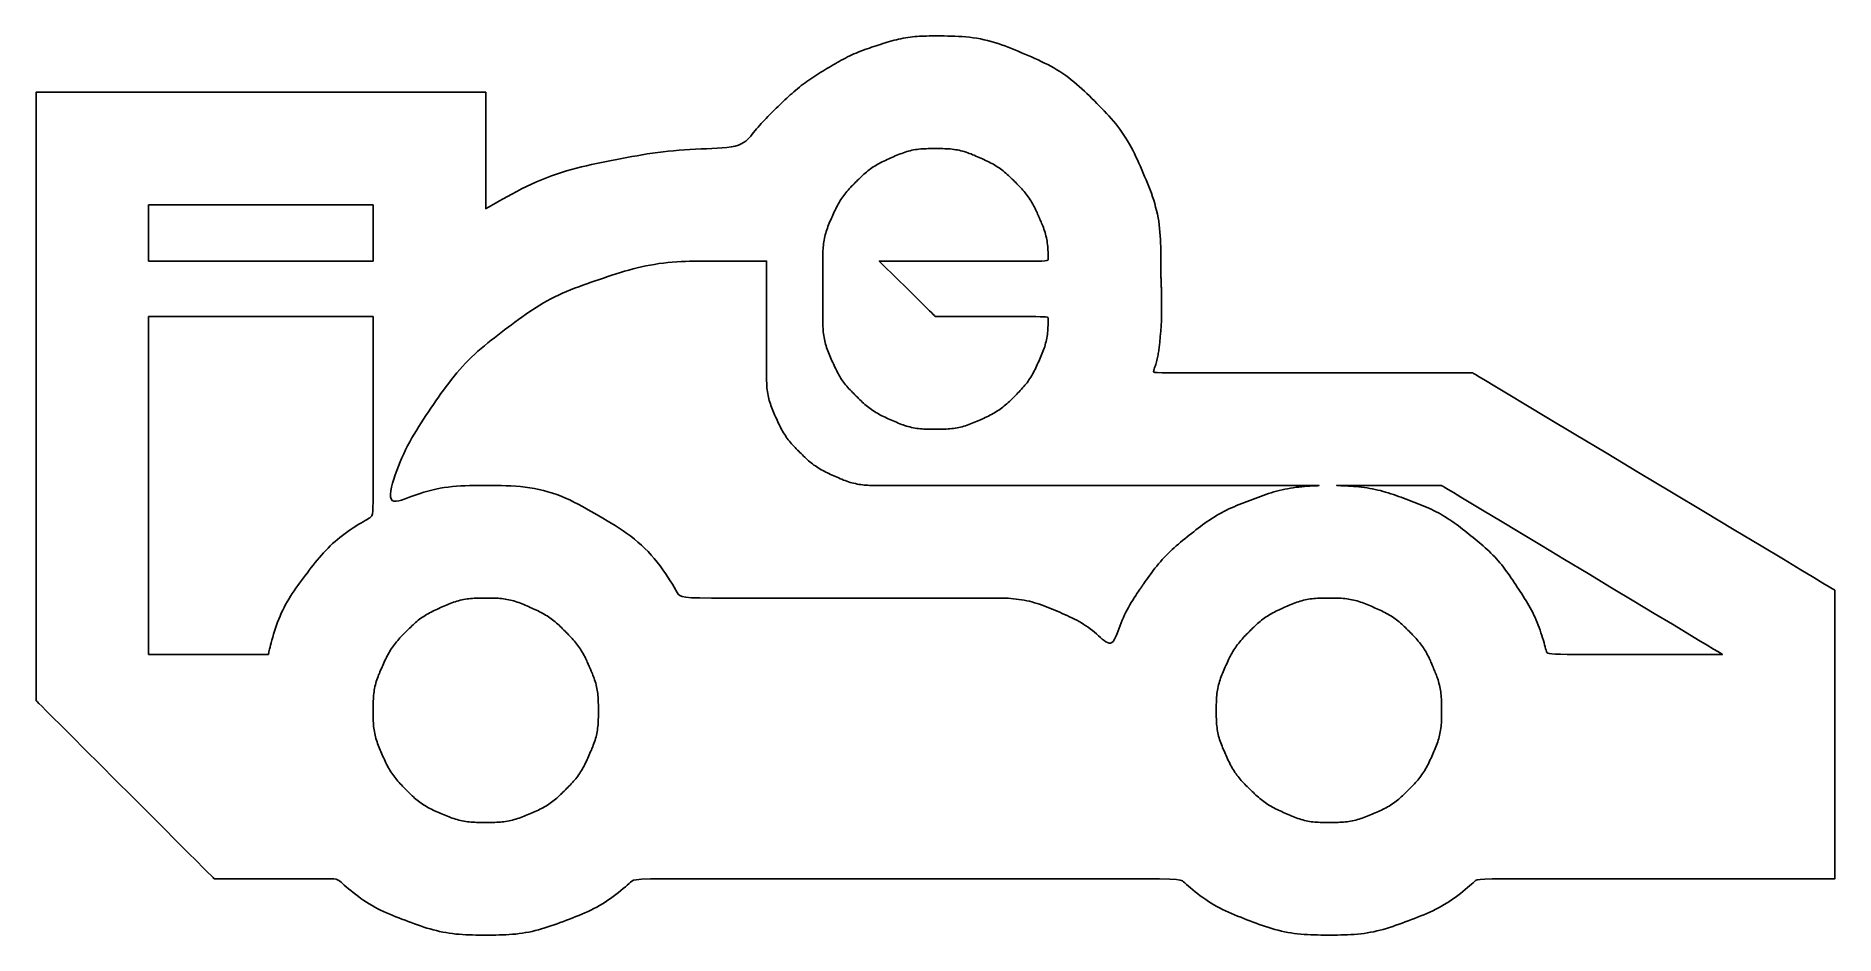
# Model space of a CAD drawing. Extents: x 17 to 166, y 2 to 23.
# Drawn here: x 17.12 to 45.64, y 1.6 to 15.86 of the extents above.
import ezdxf

# ---------------------------------------------------------------- set-up
doc = ezdxf.new("R2010")
doc.units = 0
doc.layers.add('LAYER_1', color=7, linetype='CONTINUOUS')

msp = doc.modelspace()

# ---------------------------------------------------------------- linework, layer by layer
at = {"layer": 'LAYER_1'}
for points in [[(24.895, 13.472), (24.973, 13.509), (25.052, 13.545), (25.131, 13.578), (25.21, 13.61), (25.289, 13.64), (25.369, 13.668), (25.448, 13.694), (25.527, 13.719), (25.607, 13.742), (25.687, 13.763), (25.766, 13.783), (25.846, 13.802), (25.926, 13.82), (26.006, 13.837), (26.085, 13.853), (26.165, 13.869), (26.245, 13.885), (26.325, 13.901), (26.405, 13.917), (26.485, 13.933), (26.566, 13.948), (26.647, 13.962), (26.728, 13.976), (26.81, 13.989), (26.892, 14.002), (26.975, 14.013), (27.059, 14.023), (27.143, 14.033), (27.228, 14.041), (27.314, 14.048), (27.4, 14.055), (27.487, 14.06), (27.574, 14.065), (27.662, 14.068), (27.75, 14.072), (27.835, 14.075), (27.918, 14.079), (27.997, 14.084), (28.072, 14.091), (28.14, 14.101), (28.201, 14.113), (28.254, 14.129), (28.299, 14.148), (28.338, 14.17), (28.372, 14.193), (28.401, 14.219), (28.427, 14.246), (28.451, 14.274), (28.474, 14.303), (28.496, 14.331), (28.52, 14.36), (28.543, 14.388), (28.567, 14.416), (28.592, 14.444), (28.616, 14.471), (28.642, 14.499), (28.667, 14.526), (28.693, 14.554), (28.719, 14.581), (28.746, 14.608), (28.773, 14.635), (28.8, 14.661), (28.827, 14.688), (28.855, 14.715), (28.883, 14.741), (28.91, 14.768), (28.938, 14.795), (28.965, 14.821), (28.993, 14.848), (29.021, 14.874), (29.049, 14.9), (29.077, 14.926), (29.106, 14.951), (29.134, 14.976), (29.163, 15.001), (29.192, 15.025), (29.222, 15.049), (29.251, 15.073), (29.281, 15.095), (29.312, 15.118), (29.342, 15.14), (29.373, 15.162), (29.404, 15.183), (29.435, 15.204), (29.467, 15.225), (29.499, 15.245), (29.531, 15.265), (29.563, 15.285), (29.595, 15.304), (29.627, 15.324), (29.659, 15.344), (29.691, 15.363), (29.723, 15.383), (29.756, 15.402), (29.788, 15.421), (29.82, 15.44), (29.853, 15.458), (29.886, 15.476), (29.919, 15.494), (29.952, 15.511), (29.985, 15.528), (30.019, 15.544), (30.053, 15.56), (30.087, 15.575), (30.121, 15.59), (30.156, 15.604), (30.19, 15.618), (30.225, 15.631), (30.26, 15.644), (30.296, 15.657), (30.331, 15.669), (30.366, 15.681), (30.402, 15.693), (30.437, 15.705), (30.473, 15.716), (30.509, 15.728), (30.544, 15.739), (30.58, 15.751), (30.616, 15.762), (30.652, 15.772), (30.687, 15.783), (30.723, 15.793), (30.759, 15.802), (30.795, 15.811), (30.831, 15.818), (30.868, 15.826), (30.904, 15.832), (30.94, 15.838), (30.977, 15.843), (31.013, 15.847), (31.05, 15.851), (31.087, 15.854), (31.124, 15.856), (31.161, 15.858), (31.2, 15.859), (31.239, 15.86), (31.281, 15.861), (31.323, 15.861), (31.369, 15.861), (31.416, 15.861), (31.466, 15.861), (31.519, 15.861), (31.574, 15.86), (31.63, 15.859), (31.687, 15.857), (31.746, 15.855), (31.804, 15.851), (31.863, 15.846), (31.921, 15.84), (31.979, 15.833), (32.036, 15.824), (32.093, 15.814), (32.149, 15.802), (32.205, 15.789), (32.261, 15.774), (32.316, 15.759), (32.371, 15.742), (32.425, 15.723), (32.478, 15.704), (32.532, 15.683), (32.585, 15.662), (32.638, 15.64), (32.691, 15.618), (32.744, 15.596), (32.796, 15.573), (32.849, 15.55), (32.902, 15.528), (32.954, 15.505), (33.006, 15.481), (33.057, 15.457), (33.108, 15.432), (33.159, 15.407), (33.208, 15.38), (33.257, 15.353), (33.305, 15.325), (33.352, 15.295), (33.399, 15.265), (33.444, 15.233), (33.489, 15.201), (33.533, 15.167), (33.576, 15.133), (33.618, 15.097), (33.66, 15.061), (33.7, 15.024), (33.741, 14.986), (33.781, 14.948), (33.82, 14.909), (33.86, 14.87), (33.899, 14.831), (33.938, 14.792), (33.977, 14.753), (34.016, 14.713), (34.055, 14.673), (34.093, 14.633), (34.13, 14.593), (34.167, 14.552), (34.203, 14.51), (34.238, 14.467), (34.272, 14.424), (34.305, 14.38), (34.337, 14.335), (34.368, 14.289), (34.398, 14.242), (34.427, 14.195), (34.455, 14.146), (34.482, 14.097), (34.508, 14.047), (34.533, 13.997), (34.558, 13.945), (34.582, 13.894), (34.605, 13.841), (34.628, 13.789), (34.651, 13.736), (34.673, 13.683), (34.696, 13.631), (34.718, 13.578), (34.74, 13.525), (34.762, 13.472), (34.783, 13.419), (34.803, 13.365), (34.822, 13.311), (34.84, 13.257), (34.856, 13.202), (34.871, 13.147), (34.885, 13.091), (34.898, 13.035), (34.909, 12.978), (34.919, 12.921), (34.927, 12.864), (34.934, 12.806), (34.939, 12.747), (34.944, 12.689), (34.947, 12.631), (34.949, 12.575), (34.951, 12.521), (34.951, 12.47), (34.952, 12.422), (34.952, 12.379), (34.952, 12.341), (34.952, 12.308), (34.952, 12.28), (34.952, 12.256), (34.952, 12.235), (34.952, 12.217), (34.952, 12.201), (34.952, 12.186), (34.952, 12.172), (34.952, 12.158), (34.953, 12.144), (34.953, 12.129), (34.953, 12.115), (34.953, 12.101), (34.954, 12.086), (34.954, 12.072), (34.954, 12.057), (34.955, 12.043), (34.955, 12.028), (34.956, 12.014), (34.956, 11.999), (34.957, 11.985), (34.957, 11.97), (34.958, 11.956), (34.958, 11.941), (34.959, 11.926), (34.959, 11.912), (34.96, 11.897), (34.96, 11.883), (34.961, 11.868), (34.961, 11.853), (34.962, 11.839), (34.962, 11.824), (34.962, 11.809), (34.963, 11.795), (34.963, 11.78), (34.963, 11.765), (34.964, 11.75), (34.964, 11.736), (34.964, 11.721), (34.964, 11.706), (34.964, 11.691), (34.964, 11.676), (34.965, 11.661), (34.965, 11.645), (34.965, 11.63), (34.965, 11.614), (34.965, 11.597), (34.965, 11.58), (34.965, 11.563), (34.965, 11.544), (34.965, 11.525), (34.965, 11.506), (34.965, 11.485), (34.964, 11.465), (34.964, 11.444), (34.964, 11.423), (34.963, 11.402), (34.963, 11.381), (34.962, 11.36), (34.962, 11.338), (34.961, 11.317), (34.96, 11.296), (34.958, 11.274), (34.957, 11.253), (34.956, 11.231), (34.954, 11.21), (34.953, 11.189), (34.951, 11.167), (34.949, 11.145), (34.947, 11.124), (34.945, 11.102), (34.943, 11.081), (34.941, 11.059), (34.939, 11.037), (34.937, 11.016), (34.935, 10.994), (34.933, 10.973), (34.931, 10.951), (34.928, 10.93), (34.926, 10.908), (34.923, 10.887), (34.92, 10.865), (34.916, 10.844), (34.913, 10.822), (34.909, 10.801), (34.904, 10.779), (34.9, 10.758), (34.895, 10.737), (34.89, 10.715), (34.884, 10.694), (34.878, 10.673), (34.872, 10.652), (34.866, 10.632), (34.86, 10.612), (34.854, 10.594), (34.849, 10.577), (34.844, 10.563), (34.84, 10.55), (34.837, 10.539), (34.839, 10.531), (34.857, 10.525), (34.899, 10.521), (34.974, 10.519), (35.091, 10.517), (35.259, 10.516), (35.486, 10.516), (35.783, 10.516), (36.147, 10.516), (36.561, 10.516), (37.008, 10.516), (37.469, 10.516), (37.925, 10.516), (38.36, 10.516), (38.754, 10.516), (39.089, 10.516), (39.354, 10.516), (39.553, 10.516), (39.697, 10.516), (39.795, 10.516), (39.855, 10.516), (39.887, 10.516), (39.899, 10.516), (39.901, 10.516), (39.902, 10.515), (39.912, 10.509), (39.942, 10.491), (40.001, 10.456), (40.101, 10.396), (40.25, 10.306), (40.46, 10.18), (40.741, 10.012), (41.102, 9.795), (41.534, 9.536), (42.016, 9.246), (42.529, 8.938), (43.052, 8.624), (43.563, 8.317), (44.043, 8.029), (44.47, 7.772), (44.825, 7.559), (45.101, 7.394), (45.307, 7.27), (45.452, 7.183), (45.548, 7.125), (45.605, 7.091), (45.633, 7.074), (45.642, 7.069), (45.643, 7.068), (45.643, 7.066), (45.643, 7.054), (45.643, 7.024), (45.643, 6.968), (45.643, 6.877), (45.643, 6.744), (45.643, 6.56), (45.643, 6.316), (45.643, 6.01), (45.643, 5.651), (45.643, 5.257), (45.643, 4.845), (45.643, 4.429), (45.643, 4.028), (45.643, 3.656), (45.643, 3.332), (45.643, 3.069), (45.643, 2.867), (45.643, 2.719), (45.643, 2.616), (45.643, 2.55), (45.643, 2.513), (45.643, 2.496), (45.643, 2.492), (45.643, 2.492), (45.638, 2.492), (45.617, 2.492), (45.571, 2.492), (45.489, 2.492), (45.361, 2.492), (45.178, 2.492), (44.928, 2.492), (44.603, 2.492), (44.201, 2.492), (43.741, 2.492), (43.243, 2.492), (42.729, 2.492), (42.218, 2.492), (41.73, 2.492), (41.286, 2.492), (40.906, 2.492), (40.605, 2.492), (40.376, 2.491), (40.209, 2.489), (40.093, 2.486), (40.017, 2.481), (39.971, 2.473), (39.944, 2.462), (39.925, 2.447), (39.904, 2.428), (39.878, 2.405), (39.849, 2.38), (39.816, 2.351), (39.781, 2.321), (39.743, 2.29), (39.704, 2.258), (39.663, 2.227), (39.621, 2.196), (39.579, 2.166), (39.536, 2.137), (39.492, 2.109), (39.448, 2.082), (39.403, 2.056), (39.358, 2.031), (39.312, 2.007), (39.265, 1.985), (39.218, 1.963), (39.17, 1.942), (39.122, 1.921), (39.074, 1.901), (39.025, 1.882), (38.976, 1.863), (38.927, 1.844), (38.877, 1.826), (38.828, 1.807), (38.779, 1.789), (38.73, 1.771), (38.68, 1.753), (38.631, 1.736), (38.581, 1.719), (38.531, 1.704), (38.481, 1.689), (38.431, 1.676), (38.38, 1.663), (38.329, 1.652), (38.278, 1.642), (38.227, 1.633), (38.176, 1.625), (38.124, 1.619), (38.072, 1.613), (38.019, 1.609), (37.967, 1.605), (37.914, 1.603), (37.861, 1.601), (37.808, 1.6), (37.755, 1.599), (37.702, 1.599), (37.649, 1.599), (37.595, 1.599), (37.542, 1.599), (37.489, 1.599), (37.436, 1.6), (37.383, 1.601), (37.33, 1.602), (37.277, 1.605), (37.225, 1.608), (37.172, 1.612), (37.12, 1.618), (37.068, 1.624), (37.017, 1.632), (36.966, 1.641), (36.914, 1.651), (36.864, 1.662), (36.813, 1.674), (36.763, 1.688), (36.712, 1.702), (36.663, 1.717), (36.613, 1.734), (36.563, 1.751), (36.514, 1.768), (36.465, 1.786), (36.415, 1.805), (36.366, 1.823), (36.317, 1.842), (36.268, 1.861), (36.219, 1.88), (36.17, 1.899), (36.121, 1.918), (36.073, 1.939), (36.025, 1.96), (35.978, 1.981), (35.931, 2.004), (35.885, 2.028), (35.84, 2.053), (35.795, 2.078), (35.75, 2.105), (35.707, 2.133), (35.664, 2.162), (35.621, 2.192), (35.579, 2.222), (35.538, 2.254), (35.499, 2.286), (35.461, 2.317), (35.425, 2.347), (35.392, 2.376), (35.362, 2.402), (35.336, 2.425), (35.314, 2.444), (35.294, 2.46), (35.262, 2.471), (35.202, 2.48), (35.097, 2.485), (34.931, 2.489), (34.69, 2.491), (34.355, 2.492), (33.911, 2.492), (33.348, 2.492), (32.681, 2.492), (31.944, 2.492), (31.166, 2.492), (30.379, 2.492), (29.614, 2.492), (28.902, 2.492), (28.274, 2.492), (27.759, 2.492), (27.362, 2.491), (27.068, 2.49), (26.859, 2.488), (26.72, 2.483), (26.636, 2.477), (26.589, 2.467), (26.563, 2.454), (26.544, 2.437), (26.52, 2.416), (26.493, 2.391), (26.462, 2.364), (26.427, 2.335), (26.391, 2.304), (26.352, 2.273), (26.312, 2.241), (26.27, 2.21), (26.228, 2.179), (26.185, 2.15), (26.142, 2.122), (26.098, 2.094), (26.054, 2.068), (26.009, 2.042), (25.963, 2.018), (25.916, 1.995), (25.87, 1.972), (25.822, 1.951), (25.774, 1.93), (25.726, 1.91), (25.677, 1.891), (25.628, 1.872), (25.579, 1.853), (25.53, 1.834), (25.48, 1.816), (25.431, 1.797), (25.382, 1.779), (25.333, 1.761), (25.283, 1.744), (25.233, 1.727), (25.184, 1.711), (25.134, 1.696), (25.083, 1.682), (25.033, 1.669), (24.982, 1.657), (24.931, 1.646), (24.88, 1.637), (24.829, 1.629), (24.777, 1.621), (24.725, 1.615), (24.673, 1.61), (24.621, 1.607), (24.568, 1.604), (24.515, 1.602), (24.462, 1.6), (24.409, 1.599), (24.356, 1.599), (24.303, 1.599), (24.249, 1.599), (24.196, 1.599), (24.143, 1.599), (24.09, 1.599), (24.037, 1.6), (23.984, 1.602), (23.931, 1.604), (23.878, 1.607), (23.826, 1.61), (23.774, 1.615), (23.722, 1.621), (23.67, 1.629), (23.619, 1.637), (23.567, 1.646), (23.516, 1.657), (23.466, 1.669), (23.415, 1.681), (23.365, 1.695), (23.315, 1.71), (23.265, 1.726), (23.215, 1.743), (23.166, 1.76), (23.117, 1.778), (23.067, 1.797), (23.018, 1.815), (22.969, 1.834), (22.92, 1.852), (22.871, 1.871), (22.822, 1.89), (22.773, 1.91), (22.725, 1.93), (22.677, 1.95), (22.629, 1.972), (22.582, 1.994), (22.536, 2.017), (22.49, 2.041), (22.445, 2.067), (22.4, 2.093), (22.356, 2.12), (22.313, 2.149), (22.27, 2.178), (22.228, 2.208), (22.187, 2.24), (22.146, 2.271), (22.108, 2.303), (22.071, 2.334), (22.036, 2.363), (22.005, 2.39), (21.977, 2.415), (21.954, 2.436), (21.934, 2.453), (21.918, 2.466), (21.899, 2.476), (21.874, 2.483), (21.84, 2.488), (21.791, 2.49), (21.725, 2.491), (21.636, 2.492), (21.522, 2.492), (21.381, 2.492), (21.222, 2.492), (21.05, 2.492), (20.873, 2.492), (20.698, 2.492), (20.531, 2.492), (20.381, 2.492), (20.253, 2.492), (20.152, 2.492), (20.076, 2.492), (20.021, 2.492), (19.984, 2.492), (19.962, 2.492), (19.95, 2.492), (19.945, 2.492), (19.944, 2.492), (19.944, 2.492), (19.939, 2.498), (19.924, 2.513), (19.894, 2.542), (19.844, 2.592), (19.77, 2.666), (19.665, 2.771), (19.526, 2.91), (19.347, 3.089), (19.134, 3.302), (18.895, 3.541), (18.642, 3.794), (18.385, 4.051), (18.134, 4.302), (17.898, 4.538), (17.688, 4.748), (17.515, 4.921), (17.38, 5.056), (17.28, 5.156), (17.209, 5.227), (17.162, 5.274), (17.135, 5.301), (17.121, 5.315), (17.117, 5.319), (17.117, 5.319), (17.117, 5.325), (17.117, 5.351), (17.117, 5.416), (17.117, 5.536), (17.117, 5.73), (17.117, 6.014), (17.117, 6.405), (17.117, 6.922), (17.117, 7.572), (17.117, 8.331), (17.117, 9.163), (17.117, 10.034), (17.117, 10.91), (17.117, 11.755), (17.117, 12.535), (17.117, 13.216), (17.117, 13.766), (17.117, 14.187), (17.117, 14.497), (17.117, 14.711), (17.117, 14.848), (17.117, 14.925), (17.117, 14.96), (17.117, 14.968), (17.117, 14.969), (17.124, 14.969), (17.151, 14.969), (17.21, 14.969), (17.315, 14.969), (17.477, 14.969), (17.71, 14.969), (18.027, 14.969), (18.44, 14.969), (18.948, 14.969), (19.528, 14.969), (20.155, 14.969), (20.802, 14.969), (21.445, 14.969), (22.058, 14.969), (22.614, 14.969), (23.089, 14.969), (23.465, 14.969), (23.75, 14.969), (23.955, 14.969), (24.094, 14.969), (24.181, 14.969), (24.226, 14.969), (24.245, 14.969), (24.248, 14.969), (24.248, 14.968), (24.248, 14.965), (24.248, 14.956), (24.248, 14.937), (24.248, 14.906), (24.248, 14.859), (24.248, 14.792), (24.248, 14.702), (24.248, 14.587), (24.248, 14.449), (24.248, 14.294), (24.248, 14.129), (24.248, 13.961), (24.248, 13.796), (24.248, 13.641), (24.248, 13.503), (24.248, 13.388), (24.248, 13.298), (24.248, 13.231), (24.248, 13.183), (24.248, 13.152), (24.248, 13.133), (24.248, 13.124), (24.248, 13.12), (24.248, 13.12), (24.248, 13.12), (24.248, 13.12), (24.248, 13.12), (24.248, 13.12), (24.248, 13.12), (24.248, 13.12), (24.248, 13.12), (24.248, 13.12), (24.248, 13.12), (24.248, 13.12), (24.248, 13.12), (24.248, 13.12), (24.248, 13.12), (24.248, 13.12), (24.249, 13.12), (24.249, 13.12), (24.249, 13.12), (24.249, 13.12), (24.249, 13.12), (24.249, 13.12), (24.249, 13.12), (24.249, 13.12), (24.249, 13.12), (24.249, 13.12), (24.249, 13.12), (24.249, 13.12), (24.252, 13.122), (24.257, 13.125), (24.266, 13.13), (24.28, 13.138), (24.301, 13.15), (24.329, 13.166), (24.365, 13.188), (24.411, 13.214), (24.465, 13.245), (24.526, 13.279), (24.593, 13.316), (24.664, 13.354), (24.739, 13.394), (24.816, 13.434)], [(32.923, 13.194), (32.909, 13.218), (32.895, 13.241), (32.881, 13.264), (32.866, 13.287), (32.85, 13.31), (32.834, 13.332), (32.818, 13.353), (32.801, 13.374), (32.784, 13.395), (32.766, 13.416), (32.748, 13.436), (32.729, 13.456), (32.711, 13.475), (32.692, 13.495), (32.672, 13.514), (32.653, 13.534), (32.634, 13.553), (32.615, 13.572), (32.595, 13.591), (32.576, 13.61), (32.556, 13.629), (32.537, 13.648), (32.517, 13.666), (32.496, 13.684), (32.476, 13.701), (32.455, 13.719), (32.433, 13.735), (32.412, 13.751), (32.39, 13.767), (32.367, 13.782), (32.344, 13.797), (32.321, 13.811), (32.297, 13.825), (32.273, 13.838), (32.249, 13.851), (32.224, 13.864), (32.199, 13.876), (32.174, 13.888), (32.148, 13.9), (32.123, 13.911), (32.097, 13.922), (32.071, 13.934), (32.046, 13.945), (32.02, 13.956), (31.994, 13.968), (31.968, 13.978), (31.943, 13.989), (31.916, 13.999), (31.89, 14.009), (31.864, 14.018), (31.837, 14.026), (31.81, 14.034), (31.783, 14.041), (31.755, 14.047), (31.728, 14.053), (31.7, 14.057), (31.672, 14.062), (31.643, 14.065), (31.615, 14.068), (31.586, 14.071), (31.557, 14.072), (31.528, 14.073), (31.498, 14.074), (31.469, 14.075), (31.439, 14.075), (31.41, 14.075), (31.38, 14.075), (31.351, 14.075), (31.321, 14.075), (31.292, 14.075), (31.262, 14.074), (31.233, 14.073), (31.204, 14.072), (31.175, 14.071), (31.146, 14.068), (31.117, 14.065), (31.089, 14.062), (31.061, 14.058), (31.033, 14.053), (31.005, 14.047), (30.978, 14.041), (30.951, 14.034), (30.924, 14.026), (30.897, 14.018), (30.87, 14.009), (30.844, 13.999), (30.818, 13.989), (30.792, 13.979), (30.766, 13.968), (30.74, 13.957), (30.715, 13.946), (30.689, 13.934), (30.663, 13.923), (30.638, 13.911), (30.612, 13.9), (30.587, 13.888), (30.561, 13.876), (30.536, 13.864), (30.512, 13.852), (30.487, 13.839), (30.463, 13.826), (30.44, 13.812), (30.416, 13.797), (30.393, 13.783), (30.371, 13.768), (30.349, 13.752), (30.327, 13.736), (30.305, 13.719), (30.284, 13.702), (30.264, 13.685), (30.243, 13.667), (30.223, 13.648), (30.204, 13.63), (30.184, 13.611), (30.165, 13.592), (30.145, 13.573), (30.126, 13.553), (30.107, 13.534), (30.088, 13.515), (30.068, 13.496), (30.05, 13.476), (30.031, 13.456), (30.012, 13.436), (29.994, 13.416), (29.976, 13.396), (29.959, 13.375), (29.942, 13.354), (29.926, 13.332), (29.91, 13.31), (29.894, 13.288), (29.879, 13.265), (29.865, 13.242), (29.851, 13.219), (29.837, 13.195), (29.824, 13.171), (29.811, 13.146), (29.799, 13.121), (29.787, 13.096), (29.775, 13.071), (29.764, 13.045), (29.752, 13.02), (29.741, 12.994), (29.729, 12.969), (29.718, 12.943), (29.707, 12.917), (29.696, 12.891), (29.685, 12.865), (29.675, 12.839), (29.665, 12.813), (29.656, 12.787), (29.647, 12.76), (29.639, 12.733), (29.632, 12.706), (29.625, 12.679), (29.619, 12.651), (29.614, 12.624), (29.609, 12.596), (29.605, 12.567), (29.602, 12.539), (29.599, 12.51), (29.597, 12.482), (29.596, 12.454), (29.595, 12.427), (29.594, 12.401), (29.594, 12.378), (29.594, 12.357), (29.594, 12.339), (29.594, 12.324), (29.594, 12.311), (29.594, 12.3), (29.594, 12.287), (29.594, 12.271), (29.594, 12.25), (29.594, 12.222), (29.594, 12.185), (29.594, 12.138), (29.594, 12.079), (29.594, 12.01), (29.594, 11.935), (29.594, 11.857), (29.594, 11.779), (29.594, 11.703), (29.594, 11.633), (29.594, 11.571), (29.594, 11.521), (29.594, 11.482), (29.594, 11.453), (29.594, 11.431), (29.594, 11.414), (29.594, 11.4), (29.594, 11.389), (29.594, 11.377), (29.594, 11.362), (29.594, 11.345), (29.594, 11.324), (29.594, 11.301), (29.595, 11.276), (29.596, 11.25), (29.597, 11.222), (29.599, 11.193), (29.601, 11.165), (29.605, 11.136), (29.608, 11.108), (29.613, 11.08), (29.618, 11.052), (29.624, 11.025), (29.63, 10.997), (29.638, 10.97), (29.646, 10.943), (29.654, 10.917), (29.663, 10.89), (29.673, 10.864), (29.683, 10.838), (29.694, 10.812), (29.705, 10.786), (29.716, 10.76), (29.727, 10.734), (29.738, 10.709), (29.75, 10.683), (29.761, 10.658), (29.773, 10.632), (29.785, 10.607), (29.797, 10.582), (29.809, 10.557), (29.821, 10.532), (29.834, 10.508), (29.848, 10.484), (29.862, 10.46), (29.876, 10.437), (29.891, 10.414), (29.907, 10.392), (29.922, 10.37), (29.939, 10.348), (29.955, 10.327), (29.973, 10.306), (29.99, 10.285), (30.008, 10.265), (30.027, 10.245), (30.046, 10.226), (30.064, 10.206), (30.083, 10.187), (30.103, 10.167), (30.122, 10.148), (30.141, 10.129), (30.16, 10.11), (30.18, 10.091), (30.199, 10.072), (30.219, 10.053), (30.239, 10.035), (30.259, 10.017), (30.28, 9.999), (30.301, 9.982), (30.322, 9.965), (30.344, 9.949), (30.366, 9.933), (30.388, 9.918), (30.411, 9.903), (30.434, 9.889), (30.458, 9.875), (30.482, 9.861), (30.506, 9.848), (30.531, 9.836), (30.556, 9.824), (30.581, 9.812), (30.607, 9.8), (30.632, 9.788), (30.658, 9.777), (30.683, 9.766), (30.709, 9.754), (30.735, 9.743), (30.761, 9.732), (30.786, 9.721), (30.812, 9.71), (30.839, 9.7), (30.865, 9.691), (30.891, 9.681), (30.918, 9.673), (30.945, 9.665), (30.972, 9.658), (30.999, 9.652), (31.027, 9.646), (31.055, 9.641), (31.083, 9.636), (31.111, 9.633), (31.14, 9.63), (31.168, 9.627), (31.197, 9.626), (31.227, 9.624), (31.256, 9.623), (31.285, 9.623), (31.315, 9.622), (31.344, 9.622), (31.374, 9.622), (31.404, 9.622), (31.433, 9.622), (31.463, 9.623), (31.492, 9.623), (31.521, 9.624), (31.551, 9.625), (31.58, 9.627), (31.609, 9.629), (31.637, 9.632), (31.666, 9.635), (31.694, 9.639), (31.722, 9.644), (31.749, 9.649), (31.777, 9.656), (31.804, 9.662), (31.831, 9.67), (31.858, 9.678), (31.884, 9.687), (31.911, 9.697), (31.937, 9.707), (31.963, 9.717), (31.989, 9.728), (32.014, 9.739), (32.04, 9.75), (32.066, 9.761), (32.092, 9.773), (32.117, 9.784), (32.143, 9.795), (32.168, 9.807), (32.194, 9.819), (32.219, 9.831), (32.243, 9.843), (32.268, 9.856), (32.292, 9.87), (32.316, 9.883), (32.339, 9.897), (32.362, 9.912), (32.385, 9.927), (32.407, 9.943), (32.429, 9.959), (32.45, 9.975), (32.471, 9.992), (32.492, 10.01), (32.512, 10.028), (32.532, 10.046), (32.552, 10.064), (32.572, 10.083), (32.591, 10.102), (32.611, 10.121), (32.63, 10.141), (32.649, 10.16), (32.668, 10.179), (32.688, 10.198), (32.707, 10.218), (32.725, 10.238), (32.744, 10.257), (32.762, 10.277), (32.78, 10.298), (32.797, 10.319), (32.814, 10.34), (32.831, 10.361), (32.847, 10.383), (32.862, 10.405), (32.878, 10.428), (32.892, 10.451), (32.906, 10.474), (32.92, 10.498), (32.933, 10.522), (32.946, 10.547), (32.958, 10.572), (32.97, 10.597), (32.982, 10.622), (32.994, 10.647), (33.005, 10.673), (33.017, 10.699), (33.028, 10.724), (33.039, 10.75), (33.05, 10.776), (33.061, 10.801), (33.072, 10.827), (33.083, 10.853), (33.093, 10.88), (33.102, 10.906), (33.111, 10.932), (33.119, 10.959), (33.126, 10.986), (33.133, 11.014), (33.139, 11.041), (33.145, 11.069), (33.149, 11.097), (33.154, 11.125), (33.157, 11.153), (33.16, 11.182), (33.162, 11.211), (33.163, 11.239), (33.164, 11.266), (33.165, 11.292), (33.166, 11.315), (33.166, 11.337), (33.166, 11.356), (33.166, 11.371), (33.165, 11.383), (33.16, 11.393), (33.148, 11.399), (33.126, 11.404), (33.091, 11.407), (33.041, 11.408), (32.971, 11.409), (32.879, 11.409), (32.762, 11.409), (32.626, 11.409), (32.476, 11.409), (32.319, 11.409), (32.159, 11.409), (32.004, 11.409), (31.859, 11.409), (31.731, 11.409), (31.625, 11.409), (31.543, 11.409), (31.481, 11.409), (31.438, 11.409), (31.409, 11.409), (31.392, 11.409), (31.383, 11.409), (31.38, 11.409), (31.38, 11.409), (31.379, 11.409), (31.377, 11.411), (31.372, 11.416), (31.362, 11.426), (31.345, 11.443), (31.321, 11.467), (31.287, 11.5), (31.243, 11.544), (31.186, 11.599), (31.119, 11.665), (31.045, 11.738), (30.967, 11.816), (30.887, 11.895), (30.809, 11.971), (30.736, 12.044), (30.67, 12.108), (30.616, 12.162), (30.573, 12.204), (30.541, 12.235), (30.518, 12.258), (30.503, 12.273), (30.494, 12.282), (30.489, 12.287), (30.487, 12.289), (30.487, 12.289), (30.488, 12.289), (30.493, 12.289), (30.508, 12.289), (30.536, 12.289), (30.583, 12.289), (30.652, 12.289), (30.749, 12.289), (30.878, 12.289), (31.043, 12.289), (31.24, 12.289), (31.46, 12.289), (31.695, 12.289), (31.934, 12.289), (32.17, 12.289), (32.392, 12.289), (32.592, 12.289), (32.76, 12.289), (32.892, 12.289), (32.992, 12.29), (33.064, 12.291), (33.113, 12.294), (33.143, 12.299), (33.159, 12.306), (33.165, 12.316), (33.166, 12.329), (33.166, 12.345), (33.166, 12.364), (33.166, 12.386), (33.165, 12.41), (33.164, 12.436), (33.163, 12.463), (33.161, 12.492), (33.159, 12.52), (33.156, 12.549), (33.153, 12.577), (33.149, 12.606), (33.144, 12.633), (33.138, 12.661), (33.132, 12.689), (33.125, 12.716), (33.117, 12.743), (33.109, 12.769), (33.1, 12.796), (33.091, 12.822), (33.082, 12.847), (33.072, 12.87), (33.063, 12.892), (33.055, 12.912), (33.047, 12.93), (33.04, 12.945), (33.035, 12.957), (33.031, 12.966), (33.027, 12.974), (33.024, 12.981), (33.022, 12.987), (33.019, 12.994), (33.015, 13.002), (33.011, 13.012), (33.005, 13.025), (32.998, 13.04), (32.99, 13.058), (32.981, 13.078), (32.971, 13.099), (32.96, 13.122), (32.948, 13.146), (32.936, 13.17)], [(34.888, 7.452), (34.917, 7.486), (34.946, 7.52), (34.975, 7.554), (35.005, 7.586), (35.036, 7.618), (35.067, 7.65), (35.099, 7.681), (35.131, 7.712), (35.164, 7.742), (35.197, 7.771), (35.231, 7.8), (35.265, 7.829), (35.299, 7.857), (35.334, 7.885), (35.369, 7.913), (35.404, 7.941), (35.439, 7.969), (35.474, 7.996), (35.51, 8.024), (35.545, 8.051), (35.58, 8.078), (35.616, 8.105), (35.652, 8.131), (35.688, 8.157), (35.725, 8.182), (35.762, 8.207), (35.799, 8.23), (35.837, 8.253), (35.875, 8.276), (35.914, 8.297), (35.953, 8.318), (35.993, 8.338), (36.032, 8.358), (36.073, 8.376), (36.114, 8.394), (36.155, 8.412), (36.196, 8.429), (36.237, 8.446), (36.279, 8.462), (36.321, 8.478), (36.363, 8.494), (36.405, 8.51), (36.447, 8.525), (36.489, 8.541), (36.531, 8.557), (36.574, 8.572), (36.616, 8.587), (36.659, 8.601), (36.702, 8.614), (36.745, 8.627), (36.788, 8.639), (36.831, 8.651), (36.875, 8.661), (36.919, 8.671), (36.963, 8.679), (37.008, 8.687), (37.053, 8.694), (37.098, 8.701), (37.143, 8.706), (37.188, 8.711), (37.233, 8.715), (37.276, 8.718), (37.317, 8.721), (37.355, 8.723), (37.389, 8.725), (37.419, 8.726), (37.444, 8.727), (37.462, 8.728), (37.46, 8.729), (37.429, 8.729), (37.357, 8.729), (37.233, 8.73), (37.045, 8.73), (36.782, 8.73), (36.432, 8.73), (35.987, 8.73), (35.461, 8.73), (34.876, 8.73), (34.257, 8.73), (33.628, 8.73), (33.014, 8.73), (32.437, 8.73), (31.923, 8.73), (31.494, 8.73), (31.16, 8.73), (30.908, 8.73), (30.727, 8.73), (30.604, 8.73), (30.527, 8.73), (30.483, 8.73), (30.46, 8.73), (30.445, 8.73), (30.428, 8.73), (30.408, 8.73), (30.386, 8.73), (30.361, 8.731), (30.335, 8.731), (30.308, 8.733), (30.279, 8.735), (30.251, 8.737), (30.222, 8.74), (30.194, 8.744), (30.165, 8.748), (30.137, 8.753), (30.11, 8.759), (30.082, 8.765), (30.055, 8.772), (30.028, 8.78), (30.001, 8.788), (29.975, 8.797), (29.949, 8.807), (29.922, 8.817), (29.896, 8.828), (29.87, 8.838), (29.845, 8.849), (29.819, 8.861), (29.793, 8.872), (29.767, 8.883), (29.742, 8.895), (29.716, 8.906), (29.691, 8.918), (29.666, 8.93), (29.64, 8.942), (29.616, 8.955), (29.591, 8.968), (29.567, 8.981), (29.544, 8.995), (29.52, 9.009), (29.497, 9.024), (29.475, 9.04), (29.453, 9.055), (29.431, 9.072), (29.409, 9.088), (29.388, 9.105), (29.368, 9.123), (29.347, 9.141), (29.327, 9.16), (29.308, 9.178), (29.288, 9.197), (29.269, 9.216), (29.249, 9.235), (29.23, 9.255), (29.211, 9.274), (29.191, 9.293), (29.172, 9.313), (29.153, 9.332), (29.135, 9.352), (29.116, 9.372), (29.098, 9.392), (29.08, 9.413), (29.063, 9.434), (29.046, 9.455), (29.03, 9.477), (29.014, 9.499), (28.999, 9.521), (28.984, 9.544), (28.969, 9.567), (28.955, 9.591), (28.942, 9.615), (28.929, 9.639), (28.916, 9.664), (28.904, 9.689), (28.892, 9.714), (28.88, 9.74), (28.868, 9.765), (28.857, 9.791), (28.845, 9.817), (28.834, 9.842), (28.823, 9.868), (28.812, 9.894), (28.801, 9.92), (28.79, 9.946), (28.78, 9.972), (28.77, 9.998), (28.761, 10.024), (28.752, 10.051), (28.745, 10.078), (28.737, 10.105), (28.731, 10.133), (28.725, 10.16), (28.72, 10.188), (28.715, 10.216), (28.711, 10.245), (28.708, 10.273), (28.706, 10.302), (28.704, 10.331), (28.703, 10.358), (28.702, 10.385), (28.701, 10.41), (28.701, 10.433), (28.701, 10.453), (28.701, 10.471), (28.701, 10.485), (28.701, 10.498), (28.701, 10.514), (28.701, 10.535), (28.701, 10.566), (28.701, 10.61), (28.701, 10.67), (28.701, 10.75), (28.701, 10.853), (28.701, 10.979), (28.701, 11.121), (28.701, 11.275), (28.701, 11.434), (28.701, 11.591), (28.701, 11.741), (28.701, 11.878), (28.701, 11.995), (28.701, 12.089), (28.701, 12.16), (28.701, 12.212), (28.701, 12.248), (28.701, 12.27), (28.701, 12.283), (28.701, 12.288), (28.701, 12.289), (28.701, 12.289), (28.7, 12.289), (28.696, 12.289), (28.688, 12.289), (28.675, 12.289), (28.655, 12.289), (28.627, 12.289), (28.588, 12.289), (28.538, 12.289), (28.476, 12.289), (28.406, 12.289), (28.33, 12.289), (28.251, 12.289), (28.173, 12.289), (28.098, 12.289), (28.029, 12.289), (27.97, 12.289), (27.923, 12.289), (27.885, 12.289), (27.856, 12.289), (27.831, 12.289), (27.809, 12.289), (27.788, 12.289), (27.763, 12.289), (27.734, 12.289), (27.697, 12.289), (27.653, 12.289), (27.601, 12.289), (27.543, 12.288), (27.481, 12.287), (27.415, 12.285), (27.346, 12.282), (27.276, 12.278), (27.205, 12.272), (27.135, 12.266), (27.065, 12.258), (26.995, 12.249), (26.926, 12.238), (26.857, 12.227), (26.788, 12.213), (26.719, 12.199), (26.651, 12.183), (26.584, 12.166), (26.517, 12.148), (26.449, 12.128), (26.383, 12.108), (26.316, 12.087), (26.25, 12.065), (26.183, 12.043), (26.117, 12.021), (26.051, 11.999), (25.984, 11.977), (25.918, 11.954), (25.853, 11.931), (25.787, 11.908), (25.722, 11.884), (25.657, 11.86), (25.593, 11.834), (25.529, 11.808), (25.466, 11.78), (25.404, 11.751), (25.343, 11.721), (25.282, 11.69), (25.222, 11.658), (25.163, 11.625), (25.104, 11.59), (25.046, 11.555), (24.989, 11.518), (24.933, 11.48), (24.877, 11.442), (24.821, 11.402), (24.766, 11.362), (24.711, 11.322), (24.657, 11.281), (24.602, 11.24), (24.548, 11.199), (24.493, 11.158), (24.439, 11.117), (24.385, 11.075), (24.332, 11.033), (24.279, 10.991), (24.226, 10.947), (24.174, 10.904), (24.123, 10.859), (24.073, 10.813), (24.024, 10.766), (23.975, 10.718), (23.928, 10.669), (23.881, 10.62), (23.835, 10.569), (23.791, 10.517), (23.747, 10.464), (23.703, 10.41), (23.661, 10.355), (23.62, 10.3), (23.579, 10.244), (23.538, 10.187), (23.498, 10.129), (23.458, 10.072), (23.419, 10.014), (23.379, 9.956), (23.339, 9.898), (23.3, 9.84), (23.261, 9.782), (23.223, 9.724), (23.185, 9.665), (23.148, 9.605), (23.111, 9.545), (23.076, 9.484), (23.042, 9.423), (23.009, 9.36), (22.978, 9.297), (22.947, 9.233), (22.918, 9.168), (22.89, 9.103), (22.863, 9.036), (22.837, 8.969), (22.812, 8.901), (22.79, 8.833), (22.77, 8.767), (22.754, 8.705), (22.742, 8.647), (22.737, 8.595), (22.738, 8.551), (22.747, 8.517), (22.764, 8.493), (22.791, 8.481), (22.826, 8.479), (22.868, 8.485), (22.915, 8.498), (22.968, 8.516), (23.025, 8.537), (23.084, 8.56), (23.145, 8.583), (23.207, 8.604), (23.269, 8.624), (23.332, 8.642), (23.395, 8.658), (23.459, 8.673), (23.524, 8.686), (23.589, 8.696), (23.654, 8.706), (23.72, 8.713), (23.787, 8.719), (23.854, 8.723), (23.922, 8.726), (23.991, 8.728), (24.06, 8.729), (24.131, 8.73), (24.202, 8.73), (24.274, 8.73), (24.348, 8.73), (24.422, 8.729), (24.497, 8.728), (24.572, 8.726), (24.647, 8.723), (24.723, 8.719), (24.798, 8.713), (24.872, 8.705), (24.946, 8.695), (25.019, 8.682), (25.092, 8.667), (25.164, 8.65), (25.235, 8.631), (25.305, 8.609), (25.375, 8.585), (25.444, 8.559), (25.512, 8.53), (25.58, 8.5), (25.647, 8.467), (25.713, 8.433), (25.78, 8.398), (25.845, 8.361), (25.911, 8.324), (25.976, 8.286), (26.042, 8.248), (26.107, 8.21), (26.172, 8.171), (26.237, 8.133), (26.301, 8.093), (26.364, 8.053), (26.426, 8.012), (26.487, 7.969), (26.547, 7.925), (26.605, 7.88), (26.662, 7.832), (26.717, 7.783), (26.77, 7.733), (26.822, 7.681), (26.872, 7.627), (26.921, 7.571), (26.968, 7.514), (27.013, 7.455), (27.057, 7.394), (27.098, 7.334), (27.137, 7.275), (27.174, 7.218), (27.207, 7.164), (27.236, 7.115), (27.262, 7.072), (27.283, 7.035), (27.302, 7.006), (27.325, 6.984), (27.362, 6.968), (27.421, 6.957), (27.513, 6.95), (27.644, 6.946), (27.826, 6.944), (28.066, 6.944), (28.373, 6.944), (28.738, 6.944), (29.146, 6.944), (29.58, 6.944), (30.022, 6.944), (30.456, 6.944), (30.865, 6.944), (31.231, 6.944), (31.539, 6.944), (31.78, 6.944), (31.962, 6.944), (32.095, 6.944), (32.188, 6.944), (32.248, 6.944), (32.287, 6.944), (32.312, 6.944), (32.332, 6.944), (32.356, 6.944), (32.385, 6.944), (32.417, 6.943), (32.453, 6.943), (32.492, 6.941), (32.532, 6.94), (32.574, 6.937), (32.617, 6.934), (32.659, 6.929), (32.701, 6.924), (32.743, 6.918), (32.785, 6.91), (32.827, 6.902), (32.868, 6.893), (32.909, 6.882), (32.95, 6.871), (32.991, 6.859), (33.031, 6.845), (33.071, 6.831), (33.111, 6.816), (33.151, 6.801), (33.191, 6.785), (33.23, 6.768), (33.27, 6.752), (33.309, 6.735), (33.349, 6.718), (33.389, 6.701), (33.428, 6.684), (33.467, 6.667), (33.506, 6.649), (33.544, 6.63), (33.583, 6.611), (33.62, 6.592), (33.657, 6.571), (33.694, 6.55), (33.73, 6.527), (33.765, 6.504), (33.8, 6.48), (33.834, 6.455), (33.867, 6.429), (33.9, 6.402), (33.933, 6.375), (33.964, 6.347), (33.995, 6.319), (34.025, 6.293), (34.054, 6.27), (34.082, 6.251), (34.108, 6.237), (34.132, 6.23), (34.155, 6.23), (34.176, 6.239), (34.195, 6.256), (34.212, 6.281), (34.229, 6.311), (34.244, 6.346), (34.26, 6.384), (34.275, 6.426), (34.29, 6.468), (34.307, 6.511), (34.323, 6.553), (34.341, 6.595), (34.359, 6.636), (34.378, 6.677), (34.398, 6.718), (34.419, 6.758), (34.44, 6.797), (34.462, 6.836), (34.485, 6.875), (34.508, 6.912), (34.531, 6.949), (34.554, 6.983), (34.575, 7.015), (34.594, 7.044), (34.612, 7.07), (34.627, 7.091), (34.639, 7.109), (34.649, 7.123), (34.657, 7.134), (34.664, 7.144), (34.67, 7.153), (34.677, 7.163), (34.685, 7.175), (34.695, 7.189), (34.707, 7.207), (34.723, 7.229), (34.741, 7.255), (34.761, 7.284), (34.784, 7.315), (34.808, 7.348), (34.834, 7.382), (34.86, 7.417)], [(20.931, 6.514), (20.948, 6.562), (20.967, 6.61), (20.987, 6.657), (21.007, 6.704), (21.029, 6.75), (21.051, 6.796), (21.075, 6.841), (21.1, 6.885), (21.125, 6.929), (21.152, 6.972), (21.18, 7.015), (21.208, 7.057), (21.237, 7.099), (21.267, 7.141), (21.297, 7.182), (21.327, 7.223), (21.358, 7.264), (21.389, 7.305), (21.42, 7.346), (21.451, 7.387), (21.482, 7.427), (21.514, 7.468), (21.545, 7.508), (21.577, 7.548), (21.61, 7.587), (21.643, 7.626), (21.677, 7.664), (21.712, 7.701), (21.747, 7.737), (21.783, 7.773), (21.82, 7.808), (21.858, 7.842), (21.897, 7.875), (21.936, 7.907), (21.976, 7.939), (22.017, 7.97), (22.059, 8), (22.101, 8.029), (22.144, 8.057), (22.186, 8.084), (22.227, 8.109), (22.266, 8.133), (22.302, 8.154), (22.336, 8.174), (22.366, 8.191), (22.391, 8.205), (22.412, 8.218), (22.428, 8.231), (22.441, 8.251), (22.45, 8.28), (22.456, 8.324), (22.46, 8.386), (22.462, 8.472), (22.462, 8.585), (22.463, 8.729), (22.463, 8.909), (22.463, 9.121), (22.463, 9.355), (22.463, 9.605), (22.463, 9.861), (22.463, 10.117), (22.463, 10.363), (22.463, 10.593), (22.463, 10.796), (22.463, 10.967), (22.463, 11.103), (22.463, 11.207), (22.463, 11.285), (22.463, 11.34), (22.463, 11.375), (22.463, 11.396), (22.463, 11.406), (22.463, 11.409), (22.463, 11.409), (22.461, 11.409), (22.453, 11.409), (22.435, 11.409), (22.402, 11.409), (22.349, 11.409), (22.271, 11.409), (22.165, 11.409), (22.026, 11.409), (21.849, 11.409), (21.632, 11.409), (21.384, 11.409), (21.112, 11.409), (20.828, 11.409), (20.538, 11.409), (20.253, 11.409), (19.982, 11.409), (19.733, 11.409), (19.517, 11.409), (19.34, 11.409), (19.2, 11.409), (19.094, 11.409), (19.017, 11.409), (18.964, 11.409), (18.931, 11.409), (18.912, 11.409), (18.905, 11.409), (18.903, 11.409), (18.903, 11.409), (18.903, 11.404), (18.903, 11.387), (18.903, 11.352), (18.903, 11.292), (18.903, 11.199), (18.903, 11.068), (18.903, 10.89), (18.903, 10.66), (18.903, 10.371), (18.903, 10.026), (18.903, 9.638), (18.903, 9.22), (18.903, 8.787), (18.903, 8.352), (18.903, 7.93), (18.903, 7.532), (18.903, 7.174), (18.903, 6.869), (18.903, 6.625), (18.903, 6.434), (18.903, 6.291), (18.903, 6.189), (18.903, 6.121), (18.903, 6.08), (18.903, 6.059), (18.903, 6.052), (18.903, 6.051), (18.903, 6.051), (18.906, 6.051), (18.915, 6.051), (18.93, 6.051), (18.955, 6.051), (18.993, 6.051), (19.045, 6.051), (19.114, 6.051), (19.203, 6.051), (19.313, 6.051), (19.442, 6.051), (19.584, 6.051), (19.734, 6.051), (19.888, 6.051), (20.041, 6.051), (20.188, 6.051), (20.324, 6.051), (20.445, 6.051), (20.545, 6.051), (20.624, 6.051), (20.685, 6.051), (20.73, 6.051), (20.762, 6.051), (20.782, 6.051), (20.794, 6.051), (20.799, 6.051), (20.8, 6.051), (20.801, 6.051), (20.801, 6.051), (20.801, 6.052), (20.802, 6.055), (20.803, 6.06), (20.805, 6.067), (20.807, 6.077), (20.811, 6.092), (20.815, 6.111), (20.821, 6.135), (20.829, 6.164), (20.837, 6.198), (20.847, 6.236), (20.858, 6.278), (20.87, 6.322), (20.884, 6.369), (20.898, 6.417), (20.914, 6.465)], [(38.136, 8.703), (38.18, 8.698), (38.223, 8.691), (38.266, 8.684), (38.308, 8.676), (38.351, 8.668), (38.393, 8.658), (38.435, 8.648), (38.476, 8.637), (38.518, 8.626), (38.559, 8.613), (38.6, 8.6), (38.641, 8.587), (38.682, 8.573), (38.722, 8.558), (38.763, 8.544), (38.803, 8.529), (38.843, 8.513), (38.884, 8.498), (38.924, 8.483), (38.964, 8.467), (39.005, 8.452), (39.045, 8.436), (39.084, 8.42), (39.124, 8.404), (39.163, 8.387), (39.202, 8.369), (39.241, 8.352), (39.279, 8.333), (39.317, 8.314), (39.354, 8.294), (39.391, 8.274), (39.427, 8.253), (39.464, 8.231), (39.499, 8.209), (39.534, 8.186), (39.569, 8.162), (39.604, 8.138), (39.638, 8.114), (39.671, 8.088), (39.705, 8.063), (39.738, 8.037), (39.771, 8.011), (39.804, 7.985), (39.837, 7.958), (39.87, 7.932), (39.903, 7.906), (39.936, 7.879), (39.968, 7.852), (40.001, 7.825), (40.033, 7.798), (40.065, 7.771), (40.097, 7.743), (40.128, 7.715), (40.158, 7.686), (40.188, 7.656), (40.218, 7.626), (40.247, 7.596), (40.275, 7.565), (40.303, 7.533), (40.331, 7.501), (40.358, 7.469), (40.384, 7.435), (40.41, 7.402), (40.436, 7.367), (40.461, 7.333), (40.485, 7.298), (40.51, 7.262), (40.534, 7.226), (40.558, 7.191), (40.581, 7.155), (40.605, 7.118), (40.629, 7.082), (40.652, 7.046), (40.676, 7.01), (40.699, 6.973), (40.722, 6.937), (40.745, 6.9), (40.767, 6.863), (40.788, 6.826), (40.81, 6.789), (40.83, 6.751), (40.85, 6.713), (40.868, 6.674), (40.887, 6.635), (40.904, 6.596), (40.921, 6.556), (40.937, 6.516), (40.953, 6.476), (40.967, 6.435), (40.981, 6.394), (40.995, 6.353), (41.007, 6.313), (41.019, 6.273), (41.029, 6.236), (41.039, 6.201), (41.048, 6.17), (41.055, 6.141), (41.061, 6.117), (41.067, 6.098), (41.075, 6.082), (41.089, 6.071), (41.114, 6.063), (41.153, 6.057), (41.211, 6.054), (41.291, 6.052), (41.398, 6.051), (41.535, 6.051), (41.706, 6.051), (41.904, 6.051), (42.122, 6.051), (42.351, 6.051), (42.584, 6.051), (42.814, 6.051), (43.031, 6.051), (43.229, 6.051), (43.4, 6.051), (43.537, 6.051), (43.644, 6.051), (43.724, 6.051), (43.781, 6.051), (43.819, 6.051), (43.841, 6.051), (43.852, 6.051), (43.856, 6.051), (43.857, 6.051), (43.855, 6.052), (43.847, 6.057), (43.825, 6.07), (43.784, 6.095), (43.716, 6.136), (43.617, 6.195), (43.479, 6.278), (43.297, 6.388), (43.064, 6.528), (42.778, 6.7), (42.452, 6.896), (42.098, 7.109), (41.728, 7.332), (41.354, 7.557), (40.99, 7.776), (40.648, 7.982), (40.34, 8.167), (40.079, 8.324), (39.871, 8.45), (39.711, 8.546), (39.592, 8.617), (39.509, 8.667), (39.455, 8.7), (39.424, 8.718), (39.409, 8.727), (39.405, 8.73), (39.404, 8.73), (39.403, 8.73), (39.399, 8.73), (39.39, 8.73), (39.372, 8.73), (39.344, 8.73), (39.304, 8.73), (39.249, 8.73), (39.176, 8.73), (39.084, 8.73), (38.974, 8.73), (38.849, 8.73), (38.715, 8.73), (38.576, 8.73), (38.437, 8.73), (38.303, 8.73), (38.178, 8.73), (38.067, 8.73), (37.974, 8.73), (37.901, 8.73), (37.845, 8.73), (37.804, 8.73), (37.776, 8.73), (37.758, 8.73), (37.748, 8.73), (37.744, 8.73), (37.743, 8.73), (37.743, 8.73), (37.743, 8.73), (37.743, 8.73), (37.743, 8.73), (37.743, 8.73), (37.743, 8.73), (37.743, 8.73), (37.743, 8.73), (37.743, 8.73), (37.743, 8.73), (37.743, 8.73), (37.743, 8.73), (37.743, 8.73), (37.743, 8.73), (37.743, 8.73), (37.743, 8.73), (37.743, 8.73), (37.743, 8.73), (37.743, 8.73), (37.743, 8.73), (37.743, 8.73), (37.743, 8.73), (37.743, 8.73), (37.743, 8.73), (37.743, 8.73), (37.743, 8.73), (37.743, 8.73), (37.743, 8.73), (37.743, 8.73), (37.745, 8.73), (37.748, 8.73), (37.753, 8.729), (37.761, 8.729), (37.772, 8.728), (37.787, 8.728), (37.807, 8.727), (37.831, 8.726), (37.86, 8.725), (37.892, 8.723), (37.928, 8.721), (37.967, 8.719), (38.008, 8.716), (38.05, 8.712), (38.093, 8.708)], [(25.791, 6.063), (25.778, 6.086), (25.764, 6.11), (25.75, 6.132), (25.735, 6.155), (25.72, 6.177), (25.704, 6.199), (25.688, 6.22), (25.671, 6.241), (25.654, 6.262), (25.636, 6.282), (25.619, 6.302), (25.6, 6.322), (25.582, 6.341), (25.563, 6.361), (25.544, 6.38), (25.525, 6.399), (25.506, 6.418), (25.487, 6.437), (25.468, 6.456), (25.449, 6.475), (25.43, 6.493), (25.41, 6.512), (25.39, 6.53), (25.37, 6.548), (25.35, 6.565), (25.329, 6.582), (25.308, 6.599), (25.287, 6.615), (25.265, 6.631), (25.243, 6.646), (25.221, 6.661), (25.198, 6.675), (25.174, 6.689), (25.151, 6.702), (25.127, 6.715), (25.102, 6.728), (25.078, 6.74), (25.053, 6.752), (25.028, 6.763), (25.002, 6.775), (24.977, 6.786), (24.952, 6.797), (24.926, 6.809), (24.901, 6.82), (24.876, 6.831), (24.85, 6.842), (24.824, 6.852), (24.799, 6.862), (24.773, 6.872), (24.747, 6.881), (24.72, 6.89), (24.694, 6.898), (24.667, 6.905), (24.64, 6.912), (24.613, 6.918), (24.585, 6.923), (24.558, 6.928), (24.53, 6.932), (24.502, 6.935), (24.473, 6.938), (24.445, 6.94), (24.416, 6.941), (24.387, 6.942), (24.358, 6.943), (24.329, 6.944), (24.3, 6.944), (24.27, 6.944), (24.241, 6.944), (24.212, 6.944), (24.183, 6.944), (24.154, 6.943), (24.124, 6.943), (24.095, 6.942), (24.067, 6.941), (24.038, 6.939), (24.009, 6.936), (23.981, 6.933), (23.953, 6.93), (23.925, 6.926), (23.898, 6.921), (23.871, 6.915), (23.843, 6.909), (23.817, 6.902), (23.79, 6.894), (23.764, 6.886), (23.737, 6.877), (23.711, 6.867), (23.685, 6.857), (23.66, 6.847), (23.634, 6.836), (23.609, 6.825), (23.583, 6.814), (23.558, 6.803), (23.533, 6.792), (23.507, 6.78), (23.482, 6.769), (23.457, 6.758), (23.432, 6.746), (23.407, 6.734), (23.383, 6.722), (23.358, 6.709), (23.335, 6.696), (23.311, 6.682), (23.288, 6.668), (23.265, 6.654), (23.243, 6.639), (23.221, 6.623), (23.199, 6.607), (23.178, 6.591), (23.157, 6.574), (23.137, 6.557), (23.116, 6.539), (23.097, 6.521), (23.077, 6.503), (23.058, 6.484), (23.038, 6.465), (23.019, 6.447), (23, 6.428), (22.981, 6.409), (22.962, 6.389), (22.943, 6.37), (22.924, 6.351), (22.906, 6.332), (22.887, 6.312), (22.869, 6.292), (22.852, 6.272), (22.834, 6.252), (22.817, 6.231), (22.801, 6.21), (22.785, 6.188), (22.77, 6.166), (22.755, 6.144), (22.74, 6.121), (22.726, 6.098), (22.712, 6.075), (22.699, 6.051), (22.686, 6.027), (22.674, 6.003), (22.662, 5.978), (22.65, 5.953), (22.639, 5.928), (22.627, 5.903), (22.616, 5.877), (22.605, 5.852), (22.593, 5.826), (22.582, 5.801), (22.571, 5.776), (22.561, 5.75), (22.55, 5.724), (22.54, 5.699), (22.531, 5.673), (22.522, 5.646), (22.513, 5.62), (22.505, 5.593), (22.498, 5.567), (22.492, 5.539), (22.486, 5.512), (22.481, 5.485), (22.477, 5.457), (22.473, 5.429), (22.47, 5.401), (22.467, 5.372), (22.466, 5.343), (22.464, 5.315), (22.463, 5.286), (22.463, 5.257), (22.462, 5.227), (22.462, 5.198), (22.462, 5.169), (22.462, 5.14), (22.462, 5.11), (22.462, 5.081), (22.463, 5.052), (22.463, 5.023), (22.464, 4.994), (22.466, 4.965), (22.468, 4.937), (22.47, 4.908), (22.474, 4.88), (22.478, 4.852), (22.482, 4.825), (22.487, 4.797), (22.493, 4.77), (22.5, 4.743), (22.507, 4.716), (22.515, 4.69), (22.524, 4.663), (22.533, 4.637), (22.542, 4.611), (22.552, 4.585), (22.563, 4.56), (22.574, 4.534), (22.585, 4.509), (22.596, 4.483), (22.607, 4.458), (22.618, 4.432), (22.63, 4.407), (22.641, 4.382), (22.653, 4.357), (22.665, 4.332), (22.677, 4.307), (22.689, 4.283), (22.702, 4.259), (22.715, 4.235), (22.729, 4.212), (22.743, 4.189), (22.758, 4.166), (22.773, 4.144), (22.789, 4.122), (22.805, 4.101), (22.821, 4.08), (22.838, 4.059), (22.855, 4.039), (22.873, 4.019), (22.891, 3.999), (22.91, 3.979), (22.929, 3.96), (22.947, 3.941), (22.966, 3.922), (22.985, 3.903), (23.004, 3.884), (23.023, 3.865), (23.043, 3.846), (23.062, 3.827), (23.081, 3.808), (23.101, 3.79), (23.121, 3.772), (23.141, 3.755), (23.162, 3.738), (23.183, 3.721), (23.204, 3.705), (23.226, 3.69), (23.248, 3.674), (23.27, 3.66), (23.293, 3.646), (23.316, 3.632), (23.34, 3.619), (23.364, 3.606), (23.388, 3.594), (23.412, 3.582), (23.437, 3.571), (23.462, 3.56), (23.487, 3.549), (23.513, 3.538), (23.538, 3.527), (23.564, 3.516), (23.589, 3.506), (23.614, 3.495), (23.64, 3.485), (23.666, 3.474), (23.691, 3.464), (23.717, 3.455), (23.743, 3.446), (23.769, 3.438), (23.796, 3.43), (23.823, 3.423), (23.85, 3.416), (23.877, 3.41), (23.904, 3.405), (23.932, 3.4), (23.959, 3.396), (23.988, 3.393), (24.016, 3.39), (24.044, 3.388), (24.073, 3.387), (24.102, 3.386), (24.131, 3.385), (24.16, 3.384), (24.189, 3.384), (24.219, 3.384), (24.248, 3.384), (24.277, 3.384), (24.306, 3.384), (24.335, 3.384), (24.365, 3.385), (24.394, 3.386), (24.422, 3.387), (24.451, 3.388), (24.48, 3.39), (24.508, 3.393), (24.536, 3.396), (24.564, 3.4), (24.591, 3.405), (24.619, 3.41), (24.646, 3.416), (24.673, 3.422), (24.7, 3.43), (24.726, 3.437), (24.752, 3.446), (24.778, 3.455), (24.804, 3.464), (24.83, 3.474), (24.856, 3.484), (24.881, 3.494), (24.907, 3.505), (24.932, 3.516), (24.957, 3.527), (24.983, 3.537), (25.008, 3.548), (25.033, 3.559), (25.058, 3.57), (25.083, 3.582), (25.108, 3.594), (25.132, 3.606), (25.156, 3.619), (25.18, 3.632), (25.203, 3.645), (25.226, 3.659), (25.248, 3.674), (25.27, 3.689), (25.292, 3.705), (25.313, 3.721), (25.334, 3.737), (25.355, 3.754), (25.375, 3.772), (25.395, 3.789), (25.415, 3.808), (25.434, 3.826), (25.453, 3.845), (25.472, 3.864), (25.491, 3.883), (25.511, 3.902), (25.53, 3.921), (25.549, 3.94), (25.567, 3.959), (25.586, 3.978), (25.604, 3.998), (25.623, 4.018), (25.64, 4.038), (25.658, 4.058), (25.675, 4.079), (25.691, 4.1), (25.708, 4.121), (25.723, 4.143), (25.738, 4.165), (25.753, 4.188), (25.767, 4.211), (25.781, 4.234), (25.794, 4.258), (25.807, 4.282), (25.82, 4.306), (25.832, 4.331), (25.844, 4.356), (25.855, 4.381), (25.867, 4.406), (25.878, 4.431), (25.889, 4.457), (25.9, 4.482), (25.912, 4.508), (25.923, 4.533), (25.933, 4.559), (25.944, 4.584), (25.954, 4.61), (25.964, 4.636), (25.973, 4.662), (25.982, 4.688), (25.989, 4.715), (25.997, 4.742), (26.003, 4.769), (26.009, 4.796), (26.014, 4.823), (26.019, 4.851), (26.023, 4.879), (26.026, 4.907), (26.029, 4.935), (26.031, 4.964), (26.032, 4.993), (26.033, 5.022), (26.034, 5.051), (26.034, 5.08), (26.034, 5.109), (26.035, 5.138), (26.035, 5.168), (26.034, 5.197), (26.034, 5.226), (26.034, 5.255), (26.033, 5.284), (26.033, 5.313), (26.031, 5.342), (26.029, 5.371), (26.027, 5.399), (26.024, 5.428), (26.02, 5.456), (26.016, 5.483), (26.011, 5.511), (26.005, 5.538), (25.999, 5.565), (25.992, 5.592), (25.984, 5.619), (25.975, 5.645), (25.967, 5.671), (25.957, 5.697), (25.948, 5.721), (25.939, 5.744), (25.93, 5.765), (25.922, 5.785), (25.914, 5.801), (25.908, 5.816), (25.903, 5.827), (25.899, 5.836), (25.896, 5.844), (25.893, 5.85), (25.89, 5.857), (25.887, 5.864), (25.883, 5.872), (25.879, 5.882), (25.873, 5.894), (25.866, 5.91), (25.858, 5.928), (25.849, 5.947), (25.839, 5.969), (25.828, 5.991), (25.817, 6.015), (25.804, 6.039)], [(39.171, 6.063), (39.158, 6.086), (39.144, 6.11), (39.13, 6.132), (39.116, 6.155), (39.101, 6.177), (39.085, 6.199), (39.069, 6.22), (39.053, 6.241), (39.036, 6.262), (39.019, 6.282), (39.001, 6.302), (38.983, 6.322), (38.964, 6.341), (38.945, 6.361), (38.927, 6.38), (38.908, 6.399), (38.889, 6.418), (38.87, 6.437), (38.85, 6.456), (38.831, 6.475), (38.812, 6.493), (38.792, 6.512), (38.773, 6.53), (38.753, 6.548), (38.732, 6.565), (38.711, 6.582), (38.69, 6.599), (38.669, 6.615), (38.647, 6.631), (38.624, 6.646), (38.601, 6.661), (38.578, 6.675), (38.555, 6.689), (38.531, 6.702), (38.506, 6.715), (38.481, 6.728), (38.456, 6.74), (38.431, 6.752), (38.406, 6.763), (38.38, 6.775), (38.354, 6.786), (38.328, 6.797), (38.302, 6.809), (38.276, 6.82), (38.251, 6.831), (38.225, 6.842), (38.198, 6.852), (38.172, 6.862), (38.146, 6.872), (38.119, 6.881), (38.093, 6.89), (38.066, 6.898), (38.039, 6.905), (38.012, 6.912), (37.984, 6.918), (37.956, 6.923), (37.929, 6.928), (37.901, 6.932), (37.872, 6.935), (37.844, 6.938), (37.815, 6.94), (37.786, 6.941), (37.757, 6.942), (37.728, 6.943), (37.699, 6.944), (37.67, 6.944), (37.641, 6.944), (37.611, 6.944), (37.582, 6.944), (37.553, 6.944), (37.524, 6.943), (37.495, 6.943), (37.466, 6.942), (37.437, 6.941), (37.408, 6.939), (37.38, 6.936), (37.351, 6.933), (37.323, 6.93), (37.296, 6.926), (37.268, 6.921), (37.241, 6.915), (37.214, 6.909), (37.187, 6.902), (37.16, 6.894), (37.134, 6.886), (37.108, 6.877), (37.082, 6.867), (37.056, 6.857), (37.03, 6.847), (37.004, 6.836), (36.979, 6.825), (36.954, 6.814), (36.928, 6.803), (36.903, 6.792), (36.877, 6.78), (36.852, 6.769), (36.827, 6.758), (36.802, 6.746), (36.777, 6.734), (36.753, 6.722), (36.729, 6.709), (36.705, 6.696), (36.681, 6.682), (36.658, 6.668), (36.635, 6.654), (36.613, 6.639), (36.591, 6.623), (36.569, 6.607), (36.548, 6.591), (36.527, 6.574), (36.507, 6.557), (36.487, 6.539), (36.467, 6.521), (36.447, 6.503), (36.428, 6.484), (36.409, 6.465), (36.389, 6.447), (36.37, 6.428), (36.351, 6.409), (36.332, 6.389), (36.313, 6.37), (36.295, 6.351), (36.276, 6.332), (36.258, 6.312), (36.24, 6.292), (36.222, 6.272), (36.204, 6.252), (36.188, 6.231), (36.171, 6.21), (36.155, 6.188), (36.14, 6.166), (36.125, 6.144), (36.11, 6.121), (36.096, 6.098), (36.082, 6.075), (36.069, 6.051), (36.057, 6.027), (36.044, 6.003), (36.032, 5.978), (36.02, 5.953), (36.009, 5.928), (35.997, 5.903), (35.986, 5.877), (35.975, 5.852), (35.964, 5.826), (35.952, 5.801), (35.942, 5.776), (35.931, 5.75), (35.92, 5.724), (35.91, 5.699), (35.901, 5.673), (35.892, 5.646), (35.883, 5.62), (35.876, 5.593), (35.869, 5.567), (35.862, 5.539), (35.857, 5.512), (35.851, 5.485), (35.847, 5.457), (35.843, 5.429), (35.84, 5.401), (35.838, 5.372), (35.836, 5.343), (35.835, 5.315), (35.834, 5.286), (35.833, 5.257), (35.833, 5.228), (35.833, 5.199), (35.833, 5.17), (35.833, 5.141), (35.833, 5.113), (35.833, 5.084), (35.833, 5.056), (35.834, 5.027), (35.835, 4.999), (35.836, 4.971), (35.838, 4.943), (35.841, 4.916), (35.844, 4.888), (35.848, 4.861), (35.853, 4.834), (35.858, 4.807), (35.864, 4.78), (35.87, 4.754), (35.877, 4.727), (35.885, 4.701), (35.894, 4.675), (35.903, 4.649), (35.913, 4.623), (35.923, 4.597), (35.933, 4.572), (35.944, 4.546), (35.955, 4.521), (35.966, 4.496), (35.977, 4.47), (35.989, 4.445), (36, 4.42), (36.011, 4.394), (36.023, 4.369), (36.035, 4.344), (36.047, 4.32), (36.06, 4.295), (36.073, 4.271), (36.086, 4.247), (36.1, 4.224), (36.114, 4.201), (36.129, 4.178), (36.145, 4.156), (36.16, 4.134), (36.177, 4.113), (36.194, 4.092), (36.211, 4.071), (36.229, 4.051), (36.247, 4.031), (36.265, 4.011), (36.284, 3.991), (36.303, 3.972), (36.323, 3.953), (36.342, 3.934), (36.362, 3.915), (36.381, 3.896), (36.401, 3.877), (36.42, 3.858), (36.44, 3.839), (36.46, 3.82), (36.48, 3.802), (36.5, 3.784), (36.521, 3.767), (36.542, 3.75), (36.563, 3.733), (36.585, 3.717), (36.607, 3.701), (36.629, 3.686), (36.652, 3.671), (36.675, 3.656), (36.698, 3.642), (36.722, 3.629), (36.746, 3.616), (36.77, 3.603), (36.795, 3.591), (36.82, 3.579), (36.845, 3.567), (36.87, 3.556), (36.895, 3.544), (36.921, 3.533), (36.946, 3.522), (36.971, 3.511), (36.997, 3.5), (37.022, 3.489), (37.048, 3.478), (37.073, 3.468), (37.099, 3.458), (37.125, 3.449), (37.151, 3.44), (37.177, 3.432), (37.204, 3.424), (37.23, 3.417), (37.257, 3.411), (37.284, 3.406), (37.311, 3.401), (37.338, 3.397), (37.365, 3.393), (37.393, 3.391), (37.421, 3.388), (37.449, 3.387), (37.477, 3.386), (37.505, 3.385), (37.533, 3.384), (37.562, 3.384), (37.59, 3.384), (37.619, 3.384), (37.648, 3.384), (37.677, 3.384), (37.706, 3.384), (37.735, 3.385), (37.764, 3.386), (37.792, 3.387), (37.821, 3.388), (37.85, 3.39), (37.878, 3.393), (37.906, 3.396), (37.934, 3.4), (37.961, 3.405), (37.989, 3.41), (38.016, 3.416), (38.043, 3.422), (38.07, 3.43), (38.096, 3.437), (38.122, 3.446), (38.148, 3.455), (38.174, 3.464), (38.2, 3.474), (38.226, 3.484), (38.251, 3.494), (38.277, 3.505), (38.302, 3.516), (38.327, 3.527), (38.353, 3.537), (38.378, 3.548), (38.403, 3.559), (38.428, 3.57), (38.453, 3.582), (38.478, 3.594), (38.502, 3.606), (38.526, 3.619), (38.549, 3.632), (38.573, 3.645), (38.596, 3.659), (38.618, 3.674), (38.64, 3.689), (38.662, 3.705), (38.683, 3.721), (38.704, 3.737), (38.725, 3.754), (38.745, 3.772), (38.765, 3.789), (38.784, 3.808), (38.804, 3.826), (38.823, 3.845), (38.842, 3.864), (38.861, 3.883), (38.88, 3.902), (38.899, 3.921), (38.918, 3.94), (38.937, 3.959), (38.956, 3.978), (38.974, 3.998), (38.993, 4.018), (39.01, 4.038), (39.028, 4.058), (39.045, 4.079), (39.061, 4.1), (39.077, 4.121), (39.093, 4.143), (39.108, 4.165), (39.123, 4.188), (39.137, 4.211), (39.151, 4.234), (39.164, 4.258), (39.177, 4.282), (39.19, 4.306), (39.202, 4.331), (39.214, 4.356), (39.225, 4.381), (39.237, 4.406), (39.248, 4.431), (39.259, 4.457), (39.27, 4.482), (39.281, 4.508), (39.293, 4.533), (39.303, 4.559), (39.314, 4.584), (39.324, 4.61), (39.334, 4.636), (39.343, 4.662), (39.351, 4.688), (39.359, 4.715), (39.367, 4.742), (39.373, 4.769), (39.379, 4.796), (39.384, 4.823), (39.389, 4.851), (39.393, 4.879), (39.396, 4.907), (39.399, 4.935), (39.401, 4.964), (39.402, 4.993), (39.403, 5.022), (39.404, 5.051), (39.404, 5.08), (39.404, 5.109), (39.404, 5.138), (39.404, 5.168), (39.404, 5.197), (39.404, 5.226), (39.404, 5.255), (39.403, 5.284), (39.403, 5.313), (39.401, 5.342), (39.399, 5.371), (39.397, 5.399), (39.394, 5.428), (39.391, 5.456), (39.386, 5.483), (39.382, 5.511), (39.376, 5.538), (39.37, 5.565), (39.363, 5.592), (39.356, 5.619), (39.348, 5.645), (39.339, 5.671), (39.33, 5.697), (39.322, 5.721), (39.313, 5.744), (39.304, 5.765), (39.296, 5.785), (39.289, 5.801), (39.283, 5.816), (39.278, 5.827), (39.275, 5.836), (39.271, 5.844), (39.269, 5.85), (39.266, 5.857), (39.263, 5.864), (39.26, 5.872), (39.255, 5.882), (39.25, 5.894), (39.243, 5.91), (39.236, 5.928), (39.227, 5.947), (39.217, 5.969), (39.207, 5.991), (39.196, 6.015), (39.184, 6.039)]]:
    msp.add_lwpolyline(points, close=True, dxfattribs=at)
msp.add_lwpolyline([(22.463, 12.289), (22.463, 13.182), (18.903, 13.182), (18.903, 12.289), (22.463, 12.289)], dxfattribs=at)

doc.saveas('drawing.dxf')
